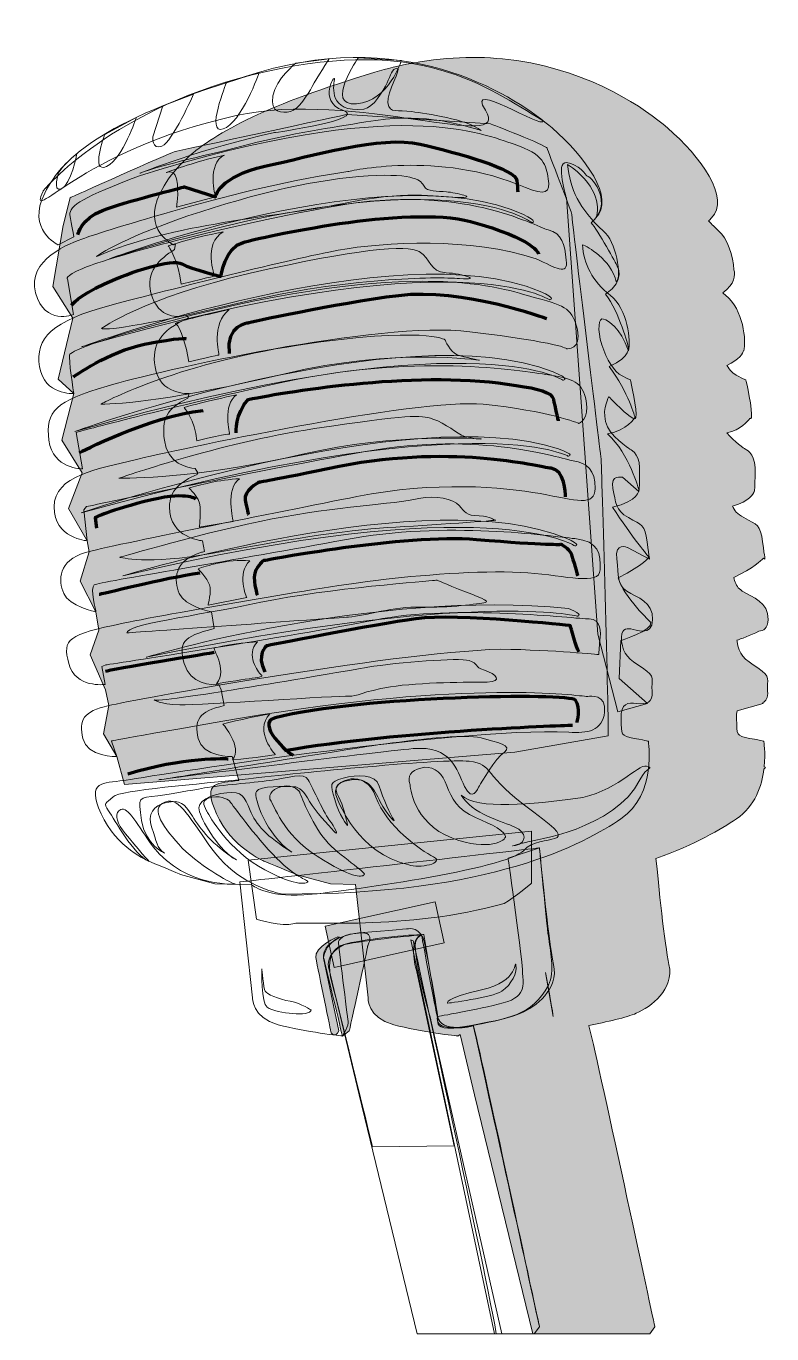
# Model space of a CAD drawing. Header units: inches. Extents: x 383 to 1446, y -2455 to -589.
import ezdxf

# ---------------------------------------------------------------- set-up
doc = ezdxf.new("R2010")
doc.units = ezdxf.units.IN
doc.header["$MEASUREMENT"] = 0
doc.layers.add('Layer 1', color=7, linetype='Continuous')

# ---------------------------------------------------------------- blocks, each defined once
blk = doc.blocks.new('block 3')
at = {"layer": 'Layer 1', "color": 7, "lineweight": 211}
for points, knots in [([(456.7, -886.1), (456.7, -886.1), (461.7, -863.6), (491.7, -851.9), (521.7, -840.2), (608.4, -818.4), (608.4, -818.4), (608.4, -818.4), (652.9, -832.4), (652.9, -832.4), (652.9, -832.4), (657.8, -803.7), (723.5, -789), (789.2, -774.4), (889.2, -744.6), (944.7, -757.4), (1000.2, -770.1), (1081.9, -793.3), (1082.9, -809.4), (1084, -825.4), (1084, -825.4), (1084, -825.4)], [0, 0, 0, 0, 1, 1, 1, 2, 2, 2, 3, 3, 3, 4, 4, 4, 5, 5, 5, 6, 6, 6, 7, 7, 7, 7]), ([(447.8, -987.1), (447.8, -987.1), (457.4, -973.7), (494.9, -956.6), (532.5, -939.4), (590.9, -920.1), (605.2, -928.2), (619.6, -936.3), (660.6, -946), (660.6, -946), (660.6, -946), (666.5, -904.6), (692.5, -897.5), (718.5, -890.5), (924.9, -843.3), (1016.9, -867.9), (1109, -892.6), (1113.8, -914.1), (1113.8, -914.1)], [0, 0, 0, 0, 1, 1, 1, 2, 2, 2, 3, 3, 3, 4, 4, 4, 5, 5, 5, 6, 6, 6, 6]), ([(1125.6, -1006.8), (1125.6, -1006.8), (1005.3, -962.1), (913.8, -973.6), (822.3, -985.2), (699.3, -1012.6), (699.3, -1012.6), (699.3, -1012.6), (667.1, -1014.8), (672.6, -1056.2)], [0, 0, 0, 0, 1, 1, 1, 2, 2, 2, 3, 3, 3, 3]), ([(450.5, -1089.3), (450.5, -1089.3), (500.1, -1053.2), (551.8, -1043), (603.4, -1032.7), (611.4, -1034.7), (611.4, -1034.7)], [0, 0, 0, 0, 1, 1, 1, 2, 2, 2, 2]), ([(682.7, -1169.3), (682.7, -1169.3), (680.5, -1142.2), (699.7, -1121.6), (759.7, -1109.5), (949.7, -1078.5), (1081.6, -1101.9), (1113.8, -1106), (1132.7, -1111.8), (1134.8, -1121.3), (1136.9, -1130.9), (1141.7, -1152.4), (1141.7, -1152.4)], [0, 0, 0, 0, 1, 1, 1, 2, 2, 2, 3, 3, 3, 4, 4, 4, 4]), ([(1152, -1260.5), (1152.1, -1255.4), (1150.9, -1221.8), (1131.7, -1219.9), (1112.4, -1217.9), (986.8, -1183.1), (813.3, -1220.5), (721, -1239.8), (714.8, -1239.9), (714.8, -1239.9), (714.8, -1239.9), (692.5, -1252.4), (695.4, -1265.6), (698.3, -1278.7), (699.9, -1285.9), (699.9, -1285.9)], [0, 0, 0, 0, 1, 1, 1, 2, 2, 2, 3, 3, 3, 4, 4, 4, 5, 5, 5, 5]), ([(624.8, -1263.7), (624.8, -1263.7), (610.8, -1251.8), (551.6, -1267.5), (492.4, -1283.2), (481.5, -1290.6), (481.5, -1290.6), (481.5, -1290.6), (483.5, -1305.2), (483.5, -1305.2)], [0, 0, 0, 0, 1, 1, 1, 2, 2, 2, 3, 3, 3, 3]), ([(713, -1400.9), (713, -1400.9), (705, -1376.3), (711.2, -1364.9), (717.5, -1353.4), (722, -1351.2), (722, -1351.2), (722, -1351.2), (922.9, -1312.8), (1025.1, -1321.3), (1127.3, -1329.9), (1145.8, -1328.3), (1145.8, -1328.3), (1145.8, -1328.3), (1156.9, -1333.4), (1160, -1341.5), (1163, -1349.6), (1169.5, -1373.2), (1169.5, -1373.2)], [0, 0, 0, 0, 1, 1, 1, 2, 2, 2, 3, 3, 3, 4, 4, 4, 5, 5, 5, 6, 6, 6, 6]), ([(1171.2, -1481.9), (1167.7, -1477.7), (1159.1, -1444.5), (1159.1, -1444.5), (1159.1, -1444.5), (998.3, -1426.4), (938.7, -1434.6), (879.1, -1442.9), (725.3, -1473.3), (725.3, -1473.3), (725.3, -1473.3), (710.7, -1486.6), (723.5, -1510.1)], [0, 0, 0, 0, 1, 1, 1, 2, 2, 2, 3, 3, 3, 4, 4, 4, 4]), ([(1168.6, -1582.8), (1168.6, -1582.8), (1175.1, -1561.3), (1166.4, -1550.7), (1157.8, -1540.1), (860.4, -1544.9), (738.1, -1575.8), (708.9, -1583.2), (757.3, -1628), (763.8, -1629.1)], [0, 0, 0, 0, 1, 1, 1, 2, 2, 2, 3, 3, 3, 3])]:
    blk.add_open_spline(points, degree=3, knots=knots, dxfattribs=at)
for points in [[(458.4, -1197.9), (458.4, -1197.9), (558.3, -1145.6), (635.5, -1137.2)], [(487, -1399.7), (487, -1399.7), (580.8, -1376.3), (630.6, -1369)], [(496.3, -1509.3), (499.6, -1507.3), (650.9, -1482.4), (650.9, -1482.4)], [(1161.9, -1586.8), (1161.9, -1586.8), (914, -1594.4), (751.2, -1623.1)], [(671, -1634.7), (671, -1634.7), (605.1, -1631.8), (527.8, -1656.5)]]:
    blk.add_open_spline(points, degree=3, dxfattribs=at)
blk = doc.blocks.new('block 4')
at = {"layer": 'Layer 1', "lineweight": 0}
for points, knots in [([(582.5, -797.9), (582.5, -797.9), (597.2, -790.8), (598.7, -814.3), (600.2, -837.8), (597.2, -847.2), (597.2, -847.2), (597.2, -847.2), (652.9, -832.4), (652.9, -832.4), (652.9, -832.4), (639.9, -785.1), (666, -773), (633.7, -780.2), (598.7, -791.7), (582.5, -797.9)], [0, 0, 0, 0, 1, 1, 1, 2, 2, 2, 3, 3, 3, 4, 4, 4, 5, 5, 5, 5]), ([(585.7, -902.5), (585.7, -902.5), (600.6, -924.2), (604.2, -957.3), (651.7, -945.5), (651.7, -945.5), (651.7, -945.5), (651.7, -945.5), (635.1, -899), (664, -882.5), (614.8, -892.2), (588.1, -901.9), (585.7, -902.5)], [0, 0, 0, 0, 1, 1, 1, 2, 2, 2, 3, 3, 3, 4, 4, 4, 4]), ([(595.3, -1013.2), (595.3, -1013.2), (605.9, -1015.9), (615, -1067.8), (658, -1058.2), (658, -1058.2), (658, -1058.2), (658, -1058.2), (646.7, -1013.1), (672.5, -993.5), (640.2, -1000.7), (605.5, -1008.4), (595.3, -1013.2)], [0, 0, 0, 0, 1, 1, 1, 2, 2, 2, 3, 3, 3, 4, 4, 4, 4]), ([(608.2, -1133.2), (608.2, -1133.2), (624.7, -1150.9), (626.3, -1180.6), (672.6, -1169.1), (673.2, -1171.5), (673.2, -1171.5), (673.2, -1171.5), (662.4, -1128.7), (683.2, -1115.3), (644.7, -1122.6), (608.2, -1133.2), (608.2, -1133.2)], [0, 0, 0, 0, 1, 1, 1, 2, 2, 2, 3, 3, 3, 4, 4, 4, 4]), ([(615.1, -1248.3), (615.1, -1248.3), (630.2, -1260), (631, -1274.9), (631.8, -1289.7), (629.9, -1304), (629.9, -1304), (629.9, -1304), (678.3, -1295.7), (678.3, -1295.7), (678.3, -1295.7), (666.4, -1248.2), (687.3, -1234.8), (658.7, -1236.1), (629.1, -1243.9), (615.1, -1248.3)], [0, 0, 0, 0, 1, 1, 1, 2, 2, 2, 3, 3, 3, 4, 4, 4, 5, 5, 5, 5]), ([(628.1, -1363.3), (628.1, -1363.3), (641.1, -1376.7), (644.4, -1386), (647.8, -1395.3), (642.4, -1415), (642.4, -1415), (642.4, -1415), (697.5, -1404), (697.5, -1404), (697.5, -1404), (682.3, -1370.1), (702.1, -1351.9), (668.9, -1349.2), (639.8, -1359.5), (628.1, -1363.3)], [0, 0, 0, 0, 1, 1, 1, 2, 2, 2, 3, 3, 3, 4, 4, 4, 5, 5, 5, 5]), ([(651.9, -1475.9), (646.9, -1475.8), (671.2, -1506.1), (654.6, -1527.3), (711.3, -1517.9), (722.9, -1518.4), (718.2, -1514.5), (713.6, -1510.5), (695.6, -1486.2), (712.7, -1467.4), (680.6, -1469.5), (651.9, -1475.9), (651.9, -1475.9)], [0, 0, 0, 0, 1, 1, 1, 2, 2, 2, 3, 3, 3, 4, 4, 4, 4]), ([(663.6, -1584.9), (663.6, -1584.9), (692.2, -1617.4), (677.5, -1635.7), (709.6, -1633.6), (738.5, -1628.4), (738.5, -1628.4), (738.5, -1628.4), (707.3, -1595.2), (730.5, -1570), (689.7, -1577.8), (663.6, -1584.9), (663.6, -1584.9)], [0, 0, 0, 0, 1, 1, 1, 2, 2, 2, 3, 3, 3, 4, 4, 4, 4])]:
    blk.add_open_spline(points, degree=3, knots=knots, dxfattribs=at)
blk = doc.blocks.new('block 5')
at = {"layer": 'Layer 1', "lineweight": 0}
for points, knots in [([(545, -799), (545, -799), (634.6, -763), (737.1, -741), (737.1, -741), (871.6, -722.2), (834.8, -709.1), (798.1, -695.9), (824.1, -655), (822.6, -665.4), (821.2, -675.8), (814.3, -712.4), (864.6, -707.5), (878, -705.7), (892.6, -681.2), (897.6, -670), (902.7, -658.9), (904.4, -649.7), (911.8, -649.3), (919.3, -648.9), (896.7, -682.8), (899, -698.6), (901.2, -714.4), (912.4, -708.1), (933.1, -711), (953.8, -714), (1010.6, -721.4), (1031.9, -737.9), (991.8, -726.8), (945.8, -712), (867.4, -725.7), (820.2, -733.6), (759.4, -742.2), (701.4, -757.6), (643.4, -773), (580.7, -785.2), (545, -799)], [0, 0, 0, 0, 1, 1, 1, 2, 2, 2, 3, 3, 3, 4, 4, 4, 5, 5, 5, 6, 6, 6, 7, 7, 7, 8, 8, 8, 9, 9, 9, 10, 10, 10, 11, 11, 11, 12, 12, 12, 12]), ([(483.8, -917.6), (477.7, -920.3), (517.1, -892.7), (613.8, -859.9), (710.6, -827), (802.6, -806.5), (870.7, -802.7), (938.8, -798.8), (946.3, -809.7), (950.5, -817.5), (954.8, -825.3), (969.7, -824.5), (982.4, -825.5), (995.1, -826.4), (1030.9, -834.7), (997.9, -833.3), (965, -831.8), (924.2, -823.4), (833.2, -842.4), (742.1, -861.4), (589.8, -870.2), (483.8, -917.6)], [0, 0, 0, 0, 1, 1, 1, 2, 2, 2, 3, 3, 3, 4, 4, 4, 5, 5, 5, 6, 6, 6, 7, 7, 7, 7]), ([(490.3, -1020.3), (490.3, -1020.3), (550.8, -976.7), (702.3, -941.7), (853.8, -906.8), (926.4, -900.6), (943.7, -910.6), (960.9, -920.5), (957.8, -940), (981.8, -941), (1005.8, -941.9), (1034.4, -951.8), (1001.2, -949.2), (968, -946.6), (840.3, -947.4), (690.2, -983.3), (540.2, -1019.2), (493.5, -1023.3), (490.3, -1020.3)], [0, 0, 0, 0, 1, 1, 1, 2, 2, 2, 3, 3, 3, 4, 4, 4, 5, 5, 5, 6, 6, 6, 6]), ([(489.3, -1128.4), (489.3, -1128.4), (592, -1071.6), (771.5, -1044.2), (951, -1016.8), (980.5, -1036.6), (980.5, -1036.6), (980.5, -1036.6), (986.9, -1053.9), (997.8, -1057.8), (1008.6, -1061.6), (1029.6, -1065.8), (1029.6, -1065.8), (1029.6, -1065.8), (910.1, -1047.2), (751.7, -1085), (593.4, -1122.7), (518.1, -1128.2), (489.3, -1128.4)], [0, 0, 0, 0, 1, 1, 1, 2, 2, 2, 3, 3, 3, 4, 4, 4, 5, 5, 5, 6, 6, 6, 6]), ([(515.3, -1234.2), (515.3, -1234.2), (657.1, -1183.8), (794.3, -1163.3), (931.4, -1142.8), (944.2, -1143.7), (963, -1149.6), (981.9, -1155.4), (996.6, -1170.9), (1008.7, -1174.5), (1020.8, -1178.1), (1032.1, -1178.1), (1032.1, -1178.1), (1032.1, -1178.1), (912, -1168.4), (777.3, -1199.7), (642.5, -1230.9), (549.2, -1234.2), (515.3, -1234.2)], [0, 0, 0, 0, 1, 1, 1, 2, 2, 2, 3, 3, 3, 4, 4, 4, 5, 5, 5, 6, 6, 6, 6]), ([(516.6, -1346.8), (516.6, -1346.8), (642.5, -1309.9), (733.9, -1292.1), (825.2, -1274.3), (907.2, -1271.1), (943.1, -1263.1), (967, -1257.8), (992.1, -1263.5), (1000.5, -1272.9), (1008.9, -1282.3), (1009.9, -1287.1), (1028.9, -1287.9), (1047.9, -1288.7), (1047.8, -1293.7), (1052.8, -1293.8), (1057.9, -1294), (957.9, -1301.2), (898.4, -1304.4), (838.9, -1307.6), (744.7, -1323.6), (649.5, -1341), (554.3, -1358.4), (516.6, -1346.8), (516.6, -1346.8)], [0, 0, 0, 0, 1, 1, 1, 2, 2, 2, 3, 3, 3, 4, 4, 4, 5, 5, 5, 6, 6, 6, 7, 7, 7, 8, 8, 8, 8]), ([(526.8, -1454.8), (526.8, -1454.8), (818.1, -1433.9), (842.8, -1432.1), (867.5, -1430.4), (907.1, -1416.6), (946.2, -1417.9), (985.4, -1419.2), (1029.2, -1413.2), (1037.6, -1411.4), (1045.9, -1409.5), (1028.3, -1403.4), (999.5, -1392.3), (970.7, -1381.1), (971.3, -1378.5), (965.4, -1379.8), (959.4, -1381.1), (814.8, -1390.7), (717.7, -1411.1), (620.7, -1431.4), (525.4, -1442.6), (526.8, -1454.8)], [0, 0, 0, 0, 1, 1, 1, 2, 2, 2, 3, 3, 3, 4, 4, 4, 5, 5, 5, 6, 6, 6, 7, 7, 7, 7]), ([(565.6, -1550.3), (567, -1556.3), (825.3, -1511.3), (870.1, -1503.8), (914.8, -1496.4), (999.9, -1490), (1014.6, -1494.2), (1029.4, -1498.5), (1020.4, -1503), (1036.6, -1508.1), (1052.8, -1513.3), (1064, -1524.6), (1040.3, -1524.9), (1016.5, -1525.1), (943.8, -1525), (902.6, -1531.7), (861.4, -1538.3), (855.6, -1545.9), (842.9, -1545), (830.1, -1544.1), (632.5, -1558), (602.3, -1557.2), (572, -1556.4), (565.6, -1550.3), (565.6, -1550.3)], [0, 0, 0, 0, 1, 1, 1, 2, 2, 2, 3, 3, 3, 4, 4, 4, 5, 5, 5, 6, 6, 6, 7, 7, 7, 8, 8, 8, 8]), ([(572.2, -1664.2), (576, -1664.6), (842.1, -1620.4), (887.1, -1614.2), (932.1, -1607.9), (1009, -1598.3), (1031.7, -1604.5), (1054.4, -1610.8), (1078, -1615.5), (1065, -1624.7), (1052, -1633.9), (1032.1, -1668.4), (1029.3, -1672.8), (1026.5, -1677.2), (1019.8, -1697.5), (1008.2, -1673.7), (996.6, -1650), (990.1, -1615), (934.8, -1619.9), (879.4, -1624.6), (572.2, -1664.2), (572.2, -1664.2)], [0, 0, 0, 0, 1, 1, 1, 2, 2, 2, 3, 3, 3, 4, 4, 4, 5, 5, 5, 6, 6, 6, 7, 7, 7, 7]), ([(1098.5, -1752.7), (1104.5, -1751.4), (1222.5, -1735.1), (1258.2, -1664.5), (1267.6, -1644.8), (1279.7, -1648.4), (1267.6, -1644.8), (1255.6, -1641.2), (1223.6, -1683.5), (1166.3, -1691.2), (1109.1, -1698.9), (1024.6, -1707.7), (1003.4, -1686.1), (1018.2, -1712.9), (1063.3, -1724.2), (1080.1, -1731.7), (1096.8, -1739.3), (1097.6, -1754.2), (1080.9, -1757.9), (1064.1, -1761.6), (1098.5, -1752.7), (1098.5, -1752.7)], [0, 0, 0, 0, 1, 1, 1, 2, 2, 2, 3, 3, 3, 4, 4, 4, 5, 5, 5, 6, 6, 6, 7, 7, 7, 7]), ([(580.4, -1768.9), (580.4, -1768.9), (552.8, -1757.5), (547.5, -1722.4), (542.2, -1687.2), (543, -1690.7), (571, -1687), (599, -1683.3), (613.3, -1680.1), (637.5, -1676), (661.7, -1671.9), (703.6, -1668.8), (730.4, -1665.3), (757.3, -1661.9), (779.2, -1653.2), (785.4, -1664.4), (791.6, -1675.5), (809.3, -1715.5), (816, -1722.8), (822.6, -1730.1), (830.2, -1747.2), (821.8, -1737.8), (813.5, -1728.4), (795.5, -1709.8), (787.3, -1695.3), (779, -1680.8), (773.9, -1674.5), (763.8, -1674.2), (753.7, -1674), (715.7, -1672.4), (711.3, -1680.9), (707, -1689.4), (725.4, -1744.2), (761.9, -1767.4), (725.7, -1745.4), (710.4, -1727.5), (702.3, -1708), (694.2, -1688.4), (691.1, -1680.3), (669.1, -1682.7), (647.1, -1685.1), (624, -1694.1), (630.1, -1710.2), (636.2, -1726.4), (658.9, -1766.5), (682.9, -1778.7), (647.9, -1756.4), (631.8, -1734.9), (620.1, -1716.2), (608.4, -1697.5), (602.3, -1692.6), (583.2, -1696.8), (564.1, -1701.1), (555.5, -1713.1), (562.4, -1732.8), (569.3, -1752.6), (568.8, -1761.5), (580.4, -1768.9)], [0, 0, 0, 0, 1, 1, 1, 2, 2, 2, 3, 3, 3, 4, 4, 4, 5, 5, 5, 6, 6, 6, 7, 7, 7, 8, 8, 8, 9, 9, 9, 10, 10, 10, 11, 11, 11, 12, 12, 12, 13, 13, 13, 14, 14, 14, 15, 15, 15, 16, 16, 16, 17, 17, 17, 18, 18, 18, 19, 19, 19, 19]), ([(841.3, -1729.7), (841.3, -1729.7), (829.2, -1714.8), (823, -1692.4), (816.7, -1669.9), (815, -1667.8), (835.1, -1662.1), (855.1, -1656.4), (881.3, -1655.6), (886.5, -1673.2), (891.6, -1690.9), (903.5, -1715.8), (907.2, -1721.3), (910.9, -1726.7), (901.6, -1718.8), (891.6, -1702.2), (881.7, -1685.6), (876.1, -1660.5), (846.9, -1664.5), (817.7, -1668.5), (823.9, -1679.6), (830.7, -1693.2), (837.5, -1706.7), (841.3, -1729.7), (841.3, -1729.7)], [0, 0, 0, 0, 1, 1, 1, 2, 2, 2, 3, 3, 3, 4, 4, 4, 5, 5, 5, 6, 6, 6, 7, 7, 7, 8, 8, 8, 8])]:
    blk.add_open_spline(points, degree=3, knots=knots, dxfattribs=at)
blk = doc.blocks.new('block 6')
at = {"layer": 'Layer 1', "lineweight": 0}
for points, knots in [([(545, -799), (545, -799), (634.6, -763), (737.1, -741), (737.1, -741), (871.6, -722.2), (834.8, -709.1), (798.1, -695.9), (824.1, -655), (822.6, -665.4), (821.2, -675.8), (814.3, -712.4), (864.6, -707.5), (878, -705.7), (892.6, -681.2), (897.6, -670), (902.7, -658.9), (904.4, -649.7), (911.8, -649.3), (919.3, -648.9), (896.7, -682.8), (899, -698.6), (901.2, -714.4), (912.4, -708.1), (933.1, -711), (953.8, -714), (1010.6, -721.4), (1031.9, -737.9), (991.8, -726.8), (945.8, -712), (867.4, -725.7), (820.2, -733.6), (759.4, -742.2), (701.4, -757.6), (643.4, -773), (580.7, -785.2), (545, -799)], [0, 0, 0, 0, 1, 1, 1, 2, 2, 2, 3, 3, 3, 4, 4, 4, 5, 5, 5, 6, 6, 6, 7, 7, 7, 8, 8, 8, 9, 9, 9, 10, 10, 10, 11, 11, 11, 12, 12, 12, 12]), ([(483.8, -917.6), (477.7, -920.3), (517.1, -892.7), (613.8, -859.9), (710.6, -827), (802.6, -806.5), (870.7, -802.7), (938.8, -798.8), (946.3, -809.7), (950.5, -817.5), (954.8, -825.3), (969.7, -824.5), (982.4, -825.5), (995.1, -826.4), (1030.9, -834.7), (997.9, -833.3), (965, -831.8), (924.2, -823.4), (833.2, -842.4), (742.1, -861.4), (589.8, -870.2), (483.8, -917.6)], [0, 0, 0, 0, 1, 1, 1, 2, 2, 2, 3, 3, 3, 4, 4, 4, 5, 5, 5, 6, 6, 6, 7, 7, 7, 7]), ([(490.3, -1020.3), (490.3, -1020.3), (550.8, -976.7), (702.3, -941.7), (853.8, -906.8), (926.4, -900.6), (943.7, -910.6), (960.9, -920.5), (957.8, -940), (981.8, -941), (1005.8, -941.9), (1034.4, -951.8), (1001.2, -949.2), (968, -946.6), (840.3, -947.4), (690.2, -983.3), (540.2, -1019.2), (493.5, -1023.3), (490.3, -1020.3)], [0, 0, 0, 0, 1, 1, 1, 2, 2, 2, 3, 3, 3, 4, 4, 4, 5, 5, 5, 6, 6, 6, 6]), ([(489.3, -1128.4), (489.3, -1128.4), (592, -1071.6), (771.5, -1044.2), (951, -1016.8), (980.5, -1036.6), (980.5, -1036.6), (980.5, -1036.6), (986.9, -1053.9), (997.8, -1057.8), (1008.6, -1061.6), (1029.6, -1065.8), (1029.6, -1065.8), (1029.6, -1065.8), (910.1, -1047.2), (751.7, -1085), (593.4, -1122.7), (518.1, -1128.2), (489.3, -1128.4)], [0, 0, 0, 0, 1, 1, 1, 2, 2, 2, 3, 3, 3, 4, 4, 4, 5, 5, 5, 6, 6, 6, 6]), ([(515.3, -1234.2), (515.3, -1234.2), (657.1, -1183.8), (794.3, -1163.3), (931.4, -1142.8), (944.2, -1143.7), (963, -1149.6), (981.9, -1155.4), (996.6, -1170.9), (1008.7, -1174.5), (1020.8, -1178.1), (1032.1, -1178.1), (1032.1, -1178.1), (1032.1, -1178.1), (912, -1168.4), (777.3, -1199.7), (642.5, -1230.9), (549.2, -1234.2), (515.3, -1234.2)], [0, 0, 0, 0, 1, 1, 1, 2, 2, 2, 3, 3, 3, 4, 4, 4, 5, 5, 5, 6, 6, 6, 6]), ([(516.6, -1346.8), (516.6, -1346.8), (642.5, -1309.9), (733.9, -1292.1), (825.2, -1274.3), (907.2, -1271.1), (943.1, -1263.1), (967, -1257.8), (992.1, -1263.5), (1000.5, -1272.9), (1008.9, -1282.3), (1009.9, -1287.1), (1028.9, -1287.9), (1047.9, -1288.7), (1047.8, -1293.7), (1052.8, -1293.8), (1057.9, -1294), (957.9, -1301.2), (898.4, -1304.4), (838.9, -1307.6), (744.7, -1323.6), (649.5, -1341), (554.3, -1358.4), (516.6, -1346.8), (516.6, -1346.8)], [0, 0, 0, 0, 1, 1, 1, 2, 2, 2, 3, 3, 3, 4, 4, 4, 5, 5, 5, 6, 6, 6, 7, 7, 7, 8, 8, 8, 8]), ([(526.8, -1454.8), (526.8, -1454.8), (818.1, -1433.9), (842.8, -1432.1), (867.5, -1430.4), (907.1, -1416.6), (946.2, -1417.9), (985.4, -1419.2), (1029.2, -1413.2), (1037.6, -1411.4), (1045.9, -1409.5), (1028.3, -1403.4), (999.5, -1392.3), (970.7, -1381.1), (971.3, -1378.5), (965.4, -1379.8), (959.4, -1381.1), (814.8, -1390.7), (717.7, -1411.1), (620.7, -1431.4), (525.4, -1442.6), (526.8, -1454.8)], [0, 0, 0, 0, 1, 1, 1, 2, 2, 2, 3, 3, 3, 4, 4, 4, 5, 5, 5, 6, 6, 6, 7, 7, 7, 7]), ([(565.6, -1550.3), (567, -1556.3), (825.3, -1511.3), (870.1, -1503.8), (914.8, -1496.4), (999.9, -1490), (1014.6, -1494.2), (1029.4, -1498.5), (1020.4, -1503), (1036.6, -1508.1), (1052.8, -1513.3), (1064, -1524.6), (1040.3, -1524.9), (1016.5, -1525.1), (943.8, -1525), (902.6, -1531.7), (861.4, -1538.3), (855.6, -1545.9), (842.9, -1545), (830.1, -1544.1), (632.5, -1558), (602.3, -1557.2), (572, -1556.4), (565.6, -1550.3), (565.6, -1550.3)], [0, 0, 0, 0, 1, 1, 1, 2, 2, 2, 3, 3, 3, 4, 4, 4, 5, 5, 5, 6, 6, 6, 7, 7, 7, 8, 8, 8, 8]), ([(572.2, -1664.2), (576, -1664.6), (842.1, -1620.4), (887.1, -1614.2), (932.1, -1607.9), (1009, -1598.3), (1031.7, -1604.5), (1054.4, -1610.8), (1078, -1615.5), (1065, -1624.7), (1052, -1633.9), (1032.1, -1668.4), (1029.3, -1672.8), (1026.5, -1677.2), (1019.8, -1697.5), (1008.2, -1673.7), (996.6, -1650), (990.1, -1615), (934.8, -1619.9), (879.4, -1624.6), (572.2, -1664.2), (572.2, -1664.2)], [0, 0, 0, 0, 1, 1, 1, 2, 2, 2, 3, 3, 3, 4, 4, 4, 5, 5, 5, 6, 6, 6, 7, 7, 7, 7]), ([(1098.5, -1752.7), (1104.5, -1751.4), (1222.5, -1735.1), (1258.2, -1664.5), (1267.6, -1644.8), (1279.7, -1648.4), (1267.6, -1644.8), (1255.6, -1641.2), (1223.6, -1683.5), (1166.3, -1691.2), (1109.1, -1698.9), (1024.6, -1707.7), (1003.4, -1686.1), (1018.2, -1712.9), (1063.3, -1724.2), (1080.1, -1731.7), (1096.8, -1739.3), (1097.6, -1754.2), (1080.9, -1757.9), (1064.1, -1761.6), (1098.5, -1752.7), (1098.5, -1752.7)], [0, 0, 0, 0, 1, 1, 1, 2, 2, 2, 3, 3, 3, 4, 4, 4, 5, 5, 5, 6, 6, 6, 7, 7, 7, 7]), ([(580.4, -1768.9), (580.4, -1768.9), (552.8, -1757.5), (547.5, -1722.4), (542.2, -1687.2), (543, -1690.7), (571, -1687), (599, -1683.3), (613.3, -1680.1), (637.5, -1676), (661.7, -1671.9), (703.6, -1668.8), (730.4, -1665.3), (757.3, -1661.9), (779.2, -1653.2), (785.4, -1664.4), (791.6, -1675.5), (809.3, -1715.5), (816, -1722.8), (822.6, -1730.1), (830.2, -1747.2), (821.8, -1737.8), (813.5, -1728.4), (795.5, -1709.8), (787.3, -1695.3), (779, -1680.8), (773.9, -1674.5), (763.8, -1674.2), (753.7, -1674), (715.7, -1672.4), (711.3, -1680.9), (707, -1689.4), (725.4, -1744.2), (761.9, -1767.4), (725.7, -1745.4), (710.4, -1727.5), (702.3, -1708), (694.2, -1688.4), (691.1, -1680.3), (669.1, -1682.7), (647.1, -1685.1), (624, -1694.1), (630.1, -1710.2), (636.2, -1726.4), (658.9, -1766.5), (682.9, -1778.7), (647.9, -1756.4), (631.8, -1734.9), (620.1, -1716.2), (608.4, -1697.5), (602.3, -1692.6), (583.2, -1696.8), (564.1, -1701.1), (555.5, -1713.1), (562.4, -1732.8), (569.3, -1752.6), (568.8, -1761.5), (580.4, -1768.9)], [0, 0, 0, 0, 1, 1, 1, 2, 2, 2, 3, 3, 3, 4, 4, 4, 5, 5, 5, 6, 6, 6, 7, 7, 7, 8, 8, 8, 9, 9, 9, 10, 10, 10, 11, 11, 11, 12, 12, 12, 13, 13, 13, 14, 14, 14, 15, 15, 15, 16, 16, 16, 17, 17, 17, 18, 18, 18, 19, 19, 19, 19]), ([(841.3, -1729.7), (841.3, -1729.7), (829.2, -1714.8), (823, -1692.4), (816.7, -1669.9), (815, -1667.8), (835.1, -1662.1), (855.1, -1656.4), (881.3, -1655.6), (886.5, -1673.2), (891.6, -1690.9), (903.5, -1715.8), (907.2, -1721.3), (910.9, -1726.7), (901.6, -1718.8), (891.6, -1702.2), (881.7, -1685.6), (876.1, -1660.5), (846.9, -1664.5), (817.7, -1668.5), (823.9, -1679.6), (830.7, -1693.2), (837.5, -1706.7), (841.3, -1729.7), (841.3, -1729.7)], [0, 0, 0, 0, 1, 1, 1, 2, 2, 2, 3, 3, 3, 4, 4, 4, 5, 5, 5, 6, 6, 6, 7, 7, 7, 8, 8, 8, 8])]:
    blk.add_open_spline(points, degree=3, knots=knots, dxfattribs=at)
blk = doc.blocks.new('block 7')
at = {"layer": 'Layer 1', "lineweight": 0}
for points, knots in [([(856.8, -634.1), (856.8, -634.1), (807.4, -703.9), (854.1, -699.8), (900.8, -695.6), (918.1, -637.9), (918.1, -637.9), (918.1, -637.9), (856.8, -634.1), (856.8, -634.1)], [0, 0, 0, 0, 1, 1, 1, 2, 2, 2, 3, 3, 3, 3]), ([(767.5, -642), (767.5, -642), (739.5, -663.8), (735, -688.7), (730.5, -713.5), (748, -713.4), (760, -710.7), (771.9, -708), (784.7, -686.4), (790.9, -675), (797.1, -663.5), (815.2, -635.5), (815.2, -635.5), (815.2, -635.5), (767.5, -642), (767.5, -642)], [0, 0, 0, 0, 1, 1, 1, 2, 2, 2, 3, 3, 3, 4, 4, 4, 5, 5, 5, 5]), ([(668.7, -669.8), (668.7, -669.8), (638.2, -744.1), (664, -735.8), (689.7, -727.6), (715.6, -654.9), (715.6, -654.9), (715.6, -654.9), (668.7, -669.8), (668.7, -669.8)], [0, 0, 0, 0, 1, 1, 1, 2, 2, 2, 3, 3, 3, 3]), ([(578.1, -702.9), (578.1, -702.9), (563.6, -746.9), (563.6, -746.9), (563.6, -746.9), (561.6, -766.1), (576.6, -760.3), (591.6, -754.4), (621.6, -686.3), (621.6, -686.3), (621.6, -686.3), (578.1, -702.9), (578.1, -702.9)], [0, 0, 0, 0, 1, 1, 1, 2, 2, 2, 3, 3, 3, 4, 4, 4, 4]), ([(495, -743.6), (495, -743.6), (474, -800.7), (497.8, -789.1), (521.5, -777.6), (539.9, -719.5), (539.9, -719.5), (539.9, -719.5), (495, -743.6), (495, -743.6)], [0, 0, 0, 0, 1, 1, 1, 2, 2, 2, 3, 3, 3, 3]), ([(429.4, -797.3), (429.4, -797.3), (419.6, -826.6), (433.4, -821), (447.2, -815.4), (455.4, -771.3), (455.4, -771.3), (455.4, -771.3), (442.1, -780.5), (429.4, -797.3)], [0, 0, 0, 0, 1, 1, 1, 2, 2, 2, 3, 3, 3, 3])]:
    blk.add_open_spline(points, degree=3, knots=knots, dxfattribs=at)
blk = doc.blocks.new('block 2')
at = {"layer": 'Layer 1'}
h = blk.add_hatch(color=7, dxfattribs=at)
h.dxf.hatch_style = 2
edge = h.paths.add_edge_path()
edge.add_spline(control_points=[(1213.1, -1601.4), (1214.4, -1593.4), (1203.1, -1207.5), (1203.1, -1207.5), (1203.1, -1207.5), (1160.9, -864.3), (1161.4, -859.5), (1161.8, -854.7), (1126.9, -767.7), (1125.9, -763.3), (1125, -758.9), (1045.2, -728.5), (1045.2, -728.5), (1045.2, -728.5), (840.2, -715.1), (840.2, -715.1), (840.2, -715.1), (600.1, -767), (594.2, -768.3), (588.3, -769.6), (445.7, -834), (445.7, -834), (445.7, -834), (435.8, -873.4), (435.8, -873.4), (435.8, -873.4), (421.1, -960.6), (421.1, -960.6), (421.1, -960.6), (449.7, -1005.5), (449.7, -1005.5), (449.7, -1005.5), (428.7, -1092.5), (428.7, -1092.5), (428.7, -1092.5), (450.8, -1113.1), (450.8, -1113.1), (450.8, -1113.1), (434.1, -1179.9), (434.1, -1179.9), (434.1, -1179.9), (463.1, -1226.2), (463.1, -1226.2), (463.1, -1226.2), (443.4, -1277.2), (443.4, -1277.2), (443.4, -1277.2), (470, -1323.3), (470, -1323.3), (470, -1323.3), (472.7, -1339.1), (472.7, -1339.1), (472.7, -1339.1), (460.2, -1380.7), (460.2, -1380.7), (460.2, -1380.7), (482.5, -1424.6), (482.5, -1424.6), (482.5, -1424.6), (486.7, -1450.9), (486.7, -1450.9), (486.7, -1450.9), (474.4, -1486.2), (474.4, -1486.2), (474.4, -1486.2), (496.3, -1535.8), (496.3, -1535.8), (496.3, -1535.8), (501, -1558.4), (501, -1558.4), (501, -1558.4), (493.2, -1598.6), (493.2, -1598.6), (493.2, -1598.6), (512.2, -1631.2), (512.2, -1631.2), (512.2, -1631.2), (523.3, -1671.1), (523.3, -1671.1), (523.3, -1671.1), (1080.1, -1624.8), (1080.1, -1624.8), (1080.1, -1624.8), (1213.1, -1601.4), (1213.1, -1601.4)], knot_values=[0, 0, 0, 0, 1, 1, 1, 2, 2, 2, 3, 3, 3, 4, 4, 4, 5, 5, 5, 6, 6, 6, 7, 7, 7, 8, 8, 8, 9, 9, 9, 10, 10, 10, 11, 11, 11, 12, 12, 12, 13, 13, 13, 14, 14, 14, 15, 15, 15, 16, 16, 16, 17, 17, 17, 18, 18, 18, 19, 19, 19, 20, 20, 20, 21, 21, 21, 22, 22, 22, 23, 23, 23, 24, 24, 24, 25, 25, 25, 26, 26, 26, 27, 27, 27, 28, 28, 28, 28], degree=3, periodic=1)
h = blk.add_hatch(color=7, dxfattribs=at)
h.dxf.hatch_style = 2
edge = h.paths.add_edge_path()
edge.add_spline(control_points=[(1182.4, -802.5), (1192.2, -805.7), (1220.5, -842.9), (1188.6, -869.8), (1197.8, -878.6), (1225.4, -930.4), (1225.4, -930.4), (1225.4, -930.4), (1239.1, -952), (1209.2, -971.3), (1229.4, -997.4), (1241.6, -1046.6), (1241.6, -1046.6), (1241.6, -1046.6), (1247, -1060.1), (1214.2, -1074.6), (1242.2, -1111.6), (1251.3, -1147.5), (1251.3, -1147.5), (1251.3, -1147.5), (1240, -1166.2), (1212.1, -1170.6), (1243.8, -1199.6), (1256.8, -1251.1), (1256.8, -1251.1), (1256.8, -1251.1), (1257, -1266.9), (1219.2, -1275.3), (1246.7, -1317.8), (1271.1, -1346.6), (1271.1, -1346.6), (1271.1, -1346.6), (1264.5, -1357.1), (1227.3, -1376.2), (1235.1, -1403.3), (1273.8, -1439.7), (1273.8, -1439.7), (1276.5, -1451.7), (1230.9, -1465.5), (1230.9, -1465.5), (1230.9, -1465.5), (1228.7, -1520), (1228.7, -1520), (1228.7, -1520), (1269.3, -1555.3), (1269.3, -1555.3), (1269.3, -1555.3), (1226.6, -1567.3), (1226.6, -1567.3), (1226.6, -1567.3), (1198.3, -1456.5), (1198.3, -1456.5), (1198.3, -1456.5), (1153.5, -834.1), (1153.5, -834.1), (1153.5, -834.1), (1137.1, -782), (1153.7, -783.7), (1170.3, -785.4), (1182.4, -802.5), (1182.4, -802.5)], knot_values=[0, 0, 0, 0, 1, 1, 1, 2, 2, 2, 3, 3, 3, 4, 4, 4, 5, 5, 5, 6, 6, 6, 7, 7, 7, 8, 8, 8, 9, 9, 9, 10, 10, 10, 11, 11, 11, 12, 12, 12, 13, 13, 13, 14, 14, 14, 15, 15, 15, 16, 16, 16, 17, 17, 17, 18, 18, 18, 19, 19, 19, 20, 20, 20, 20], degree=3, periodic=1)
h = blk.add_hatch(color=7, dxfattribs=at)
h.dxf.hatch_style = 2
h.paths.add_polyline_path([(979.2, -1896.9), (822.3, -1931.9), (809.3, -1873.3), (966.2, -1838.4)])
h = blk.add_hatch(color=7, dxfattribs=at)
h.dxf.hatch_style = 2
edge = h.paths.add_edge_path()
edge.add_spline(control_points=[(834, -2029.9), (834, -2029.9), (807, -1916.1), (807.1, -1918.7), (807.3, -1921.3), (800.7, -1896), (843.9, -1885.2), (887.1, -1874.3), (869.6, -1899.8), (870, -1901.6), (870.4, -1903.4), (843.8, -2022.7), (843.8, -2022.7), (843.8, -2022.7), (834, -2029.9), (834, -2029.9)], knot_values=[0, 0, 0, 0, 1, 1, 1, 2, 2, 2, 3, 3, 3, 4, 4, 4, 5, 5, 5, 5], degree=3, periodic=1)
h = blk.add_hatch(color=7, dxfattribs=at)
h.dxf.hatch_style = 2
edge = h.paths.add_edge_path()
edge.add_spline(control_points=[(829, -2022.4), (829, -2022.4), (807.1, -1918.7), (807.1, -1918.7), (807.1, -1918.7), (807.6, -1900), (829.9, -1888.7), (827.7, -1886), (793.5, -1903.8), (796.1, -1918), (799.9, -1939), (817.9, -2024.8), (817.9, -2024.8), (817.9, -2024.8), (823.9, -2034.4), (829, -2022.4)], knot_values=[0, 0, 0, 0, 1, 1, 1, 2, 2, 2, 3, 3, 3, 4, 4, 4, 5, 5, 5, 5], degree=3, periodic=1)
at = {"layer": 'Layer 1', "lineweight": 0}
blk.add_lwpolyline([(979.2, -1896.9), (822.3, -1931.9), (809.3, -1873.3), (966.2, -1838.4), (979.2, -1896.9)], dxfattribs=at)
for points, knots in [([(428.6, -901.1), (428.6, -901.1), (383, -879.8), (409.5, -827.2), (436.1, -774.5), (496.4, -720.7), (715.6, -654.9), (934.8, -589.1), (1085.6, -693.7), (1132.9, -734.2), (1180.2, -774.7), (1223.4, -835.2), (1195.5, -862.7), (1202.5, -846.2), (1194.8, -811.8), (1155.2, -786.6), (1158.8, -821.9), (1171.2, -848.9), (1206.1, -881.6), (1223.9, -894.6), (1233.6, -947.7), (1224.4, -954), (1217.2, -921.6), (1183.4, -903.6), (1176.4, -900.9), (1178.2, -928.2), (1190.2, -953.2), (1215.8, -973), (1241.5, -992.8), (1245.3, -1038.7), (1242, -1052.2), (1230.3, -1018.6), (1213.4, -1009.6), (1206.4, -1006.9), (1199.4, -1004.2), (1197, -1021.8), (1203.9, -1043.6), (1210.9, -1065.5), (1221.1, -1082.3), (1233, -1088.2), (1244.9, -1094), (1244.9, -1094), (1244.9, -1094), (1244.9, -1094), (1254.8, -1138.6), (1252.6, -1147.6), (1250.3, -1156.6), (1214.1, -1117.9), (1214.1, -1117.9), (1214.1, -1117.9), (1204.6, -1132.8), (1209.1, -1153), (1213.7, -1173.3), (1243.4, -1192.2), (1243.4, -1192.2), (1243.4, -1192.2), (1257.3, -1197.6), (1257.8, -1218.7), (1258.3, -1239.9), (1256.9, -1252.9), (1256.9, -1252.9), (1256.9, -1252.9), (1233.3, -1232.7), (1233.3, -1232.7), (1233.3, -1232.7), (1215.3, -1228.2), (1219.8, -1248.5), (1224.3, -1268.7), (1222.5, -1279.7), (1241.8, -1290.3), (1261.2, -1300.9), (1265.2, -1300), (1268.6, -1324.7), (1272, -1349.5), (1272, -1349.5), (1272, -1349.5), (1272, -1349.5), (1240.7, -1333.1), (1240.7, -1333.1), (1240.7, -1333.1), (1221.8, -1324.5), (1225.2, -1349.3), (1228.6, -1374), (1224.8, -1385.5), (1239.6, -1395), (1254.5, -1404.4), (1277, -1410), (1276.3, -1435.7), (1275.7, -1461.4), (1251.8, -1449.7), (1245.3, -1449), (1238.8, -1448.3), (1230.2, -1448.1), (1232.2, -1466.8), (1234.3, -1485.4), (1242.1, -1492.2), (1262, -1504.8), (1281.8, -1517.4), (1274.1, -1521.2), (1275.7, -1537.9), (1277.3, -1554.5), (1267.1, -1556.8), (1254.1, -1555.4), (1241, -1554.1), (1230.5, -1554.3), (1231.4, -1577.5), (1232.3, -1600.7), (1230.2, -1601.1), (1250.3, -1605.2), (1270.3, -1609.2), (1270.3, -1609.2), (1270.3, -1609.2), (1270.3, -1609.2), (1282.9, -1685.1), (1231.2, -1720), (1179.4, -1754.9), (1047.1, -1829), (749.1, -1827.3), (727, -1823.7), (683.2, -1808), (653.4, -1769.9), (623.7, -1731.9), (604.2, -1690.7), (585.6, -1694.9), (557.3, -1701.2), (575.2, -1728.1), (600.6, -1756.4), (626.1, -1784.7), (674.1, -1811.9), (680.6, -1812.6), (687.1, -1813.2), (611.4, -1819.7), (564.1, -1760.1), (542.2, -1728.8), (527.8, -1702.2), (518.1, -1706.5), (508.4, -1710.8), (511.2, -1723), (520.4, -1735.8), (529.6, -1748.6), (558, -1780.6), (558, -1780.6), (558, -1780.6), (511.2, -1761.2), (489.8, -1712.8), (468.4, -1664.5), (492.9, -1669.6), (521.7, -1665.3), (550.5, -1661), (987.4, -1589.3), (1156.9, -1596.2), (1183, -1598.9), (1205.3, -1594), (1207.9, -1567.8), (1210.6, -1541.7), (1187.7, -1544.7), (1184.1, -1545.5), (1180.5, -1546.3), (1036.8, -1520.6), (717.1, -1571.7), (523.8, -1604.7), (504.7, -1609), (504.7, -1609), (504.7, -1609), (512.2, -1631.2), (512.2, -1631.2), (512.2, -1631.2), (469.7, -1631.8), (463.8, -1605.5), (458, -1579.3), (463.9, -1566.6), (501, -1558.4), (538, -1550.1), (890.8, -1484.2), (1059.9, -1477.9), (1138, -1479.3), (1199.6, -1485.7), (1199.6, -1485.7), (1199.6, -1485.7), (1199.9, -1475.6), (1201.3, -1465.2), (1202.8, -1454.8), (1203.3, -1434.7), (1185.8, -1434.8), (1168.3, -1434.9), (995.4, -1413.2), (880.1, -1436.4), (764.9, -1459.5), (495.7, -1500.6), (495.7, -1500.6), (495.7, -1500.6), (491.1, -1502.9), (491.1, -1502.9), (491.1, -1502.9), (495.5, -1528.3), (495.5, -1528.3), (495.5, -1528.3), (452.9, -1534), (443.7, -1498.4), (434.6, -1462.8), (442.1, -1457.4), (521.3, -1441), (600.4, -1424.7), (825, -1385.9), (892.3, -1378.5), (959.6, -1371), (1043.5, -1364.9), (1098.4, -1369), (1153.2, -1373.1), (1200.4, -1387.7), (1201.5, -1364.8), (1202.7, -1342), (1199.9, -1323.8), (1165.3, -1320.2), (1130.6, -1316.7), (982.7, -1294.4), (837.1, -1321.8), (691.4, -1349.2), (486.8, -1382.2), (480.2, -1386.2), (473.6, -1390.2), (482.5, -1424.6), (482.5, -1424.6), (482.5, -1424.6), (444.4, -1416.7), (436.5, -1398.4), (428.7, -1380.1), (428.5, -1351.3), (467.4, -1340.1), (506.3, -1329), (744.3, -1282.3), (854.7, -1260.2), (965.2, -1238.1), (1063.6, -1246.3), (1115.9, -1256), (1168.2, -1265.7), (1194.1, -1274.9), (1194.5, -1248.5), (1194.9, -1222.1), (1182.6, -1212.3), (1163.1, -1209.1), (1143.6, -1205.9), (1033.3, -1166.5), (866.8, -1196.1), (700.3, -1225.6), (469.1, -1274.5), (469.1, -1274.5), (469.1, -1274.5), (465.2, -1279.2), (465.2, -1279.2), (465.2, -1279.2), (470, -1323.3), (470, -1323.3), (470, -1323.3), (422.8, -1320), (422.8, -1274.8), (422.8, -1229.7), (487.2, -1220.4), (538.3, -1207.7), (589.4, -1195.1), (941.2, -1119.3), (1034.8, -1128.6), (1128.4, -1137.8), (1171.3, -1155.9), (1171.3, -1155.9), (1171.3, -1155.9), (1186.3, -1150), (1181.7, -1123.5), (1177, -1096.9), (1160.8, -1091.7), (1131, -1087.1), (1101.1, -1082.5), (950.6, -1054.5), (751.8, -1096.3), (561.8, -1138.6), (454.4, -1168.7), (454.4, -1168.7), (454.4, -1168.7), (463.4, -1220.6), (463.4, -1220.6), (463.4, -1220.6), (420.9, -1221.3), (415.5, -1179.9), (410, -1138.5), (425.5, -1123.7), (498.6, -1102.5), (571.6, -1081.2), (884.1, -1009.1), (1015.5, -1025), (1147, -1040.9), (1153.9, -1049.4), (1153.9, -1049.4), (1153.9, -1049.4), (1175.5, -1050.8), (1169.2, -1022.2), (1162.8, -993.5), (1152.8, -988.2), (1111.5, -977.3), (1070.2, -966.4), (960.1, -916.9), (619.1, -1001.6), (472, -1039.4), (446.4, -1053.9), (444.8, -1058), (443.2, -1062.1), (450.8, -1113.1), (450.8, -1113.1), (450.8, -1113.1), (408.8, -1116.2), (402.2, -1075), (395.5, -1033.9), (419, -1009.8), (504.2, -987.1), (589.5, -964.3), (762.8, -920.7), (827.9, -908.8), (893, -896.8), (1018.1, -890.2), (1110.3, -921.1), (1138.2, -933.7), (1156, -946.1), (1153.3, -922.8), (1150.7, -899.6), (1147.5, -885.3), (1127.4, -879.7), (1107.4, -874.1), (1003.5, -813.2), (823.9, -845.7), (644.3, -878.2), (491.1, -922.3), (463.7, -934.7), (436.4, -947), (441.9, -949.5), (441.9, -949.5), (441.9, -949.5), (450.7, -1000.3), (450.7, -1000.3), (450.7, -1000.3), (409.3, -1017), (396.3, -969.7), (383.3, -922.5), (445.6, -898.5), (466.6, -891.4), (487.6, -884.2), (691, -817.6), (841.8, -796.6), (841.8, -796.6), (970.3, -765.4), (1095.1, -819.2), (1124.2, -831.5), (1130.6, -826.3), (1127.5, -806.9), (1124.5, -787.6), (1122.2, -771.8), (1078.9, -757.6), (1035.6, -743.4), (915, -686.2), (544.6, -802.5), (466.1, -832.6), (443.8, -845), (445.5, -858.5), (447.2, -871.9), (451.2, -889.8), (451.2, -889.8), (451.2, -889.8), (428.6, -901.1), (428.6, -901.1)], [0, 0, 0, 0, 1, 1, 1, 2, 2, 2, 3, 3, 3, 4, 4, 4, 5, 5, 5, 6, 6, 6, 7, 7, 7, 8, 8, 8, 9, 9, 9, 10, 10, 10, 11, 11, 11, 12, 12, 12, 13, 13, 13, 14, 14, 14, 15, 15, 15, 16, 16, 16, 17, 17, 17, 18, 18, 18, 19, 19, 19, 20, 20, 20, 21, 21, 21, 22, 22, 22, 23, 23, 23, 24, 24, 24, 25, 25, 25, 26, 26, 26, 27, 27, 27, 28, 28, 28, 29, 29, 29, 30, 30, 30, 31, 31, 31, 32, 32, 32, 33, 33, 33, 34, 34, 34, 35, 35, 35, 36, 36, 36, 37, 37, 37, 38, 38, 38, 39, 39, 39, 40, 40, 40, 41, 41, 41, 42, 42, 42, 43, 43, 43, 44, 44, 44, 45, 45, 45, 46, 46, 46, 47, 47, 47, 48, 48, 48, 49, 49, 49, 50, 50, 50, 51, 51, 51, 52, 52, 52, 53, 53, 53, 54, 54, 54, 55, 55, 55, 56, 56, 56, 57, 57, 57, 58, 58, 58, 59, 59, 59, 60, 60, 60, 61, 61, 61, 62, 62, 62, 63, 63, 63, 64, 64, 64, 65, 65, 65, 66, 66, 66, 67, 67, 67, 68, 68, 68, 69, 69, 69, 70, 70, 70, 71, 71, 71, 72, 72, 72, 73, 73, 73, 74, 74, 74, 75, 75, 75, 76, 76, 76, 77, 77, 77, 78, 78, 78, 79, 79, 79, 80, 80, 80, 81, 81, 81, 82, 82, 82, 83, 83, 83, 84, 84, 84, 85, 85, 85, 86, 86, 86, 87, 87, 87, 88, 88, 88, 89, 89, 89, 90, 90, 90, 91, 91, 91, 92, 92, 92, 93, 93, 93, 94, 94, 94, 95, 95, 95, 96, 96, 96, 97, 97, 97, 98, 98, 98, 99, 99, 99, 100, 100, 100, 101, 101, 101, 102, 102, 102, 103, 103, 103, 104, 104, 104, 105, 105, 105, 106, 106, 106, 107, 107, 107, 108, 108, 108, 109, 109, 109, 110, 110, 110, 111, 111, 111, 112, 112, 112, 113, 113, 113, 114, 114, 114, 115, 115, 115, 116, 116, 116, 117, 117, 117, 118, 118, 118, 119, 119, 119, 120, 120, 120, 121, 121, 121, 122, 122, 122, 122]), ([(407.2, -824.3), (407.2, -824.3), (505.9, -702.6), (725.8, -653.7), (945.7, -604.7), (1036.9, -673.7), (1120.5, -724.2), (1120.2, -737.7), (1007.9, -662.3), (1038, -709), (1078.2, -771.5), (850.9, -679.2), (682.3, -716.7), (456.5, -767), (384.1, -877), (407.2, -824.3)], [0, 0, 0, 0, 1, 1, 1, 2, 2, 2, 3, 3, 3, 4, 4, 4, 5, 5, 5, 5]), ([(1213.1, -1601.4), (1214.4, -1593.4), (1203.1, -1207.5), (1203.1, -1207.5), (1203.1, -1207.5), (1160.9, -864.3), (1161.4, -859.5), (1161.8, -854.7), (1126.9, -767.7), (1125.9, -763.3), (1125, -758.9), (1045.2, -728.5), (1045.2, -728.5), (1045.2, -728.5), (840.2, -715.1), (840.2, -715.1), (840.2, -715.1), (600.1, -767), (594.2, -768.3), (588.3, -769.6), (445.7, -834), (445.7, -834), (445.7, -834), (435.8, -873.4), (435.8, -873.4), (435.8, -873.4), (421.1, -960.6), (421.1, -960.6), (421.1, -960.6), (449.7, -1005.5), (449.7, -1005.5), (449.7, -1005.5), (428.7, -1092.5), (428.7, -1092.5), (428.7, -1092.5), (450.8, -1113.1), (450.8, -1113.1), (450.8, -1113.1), (434.1, -1179.9), (434.1, -1179.9), (434.1, -1179.9), (463.1, -1226.2), (463.1, -1226.2), (463.1, -1226.2), (443.4, -1277.2), (443.4, -1277.2), (443.4, -1277.2), (470, -1323.3), (470, -1323.3), (470, -1323.3), (472.7, -1339.1), (472.7, -1339.1), (472.7, -1339.1), (460.2, -1380.7), (460.2, -1380.7), (460.2, -1380.7), (482.5, -1424.6), (482.5, -1424.6), (482.5, -1424.6), (486.7, -1450.9), (486.7, -1450.9), (486.7, -1450.9), (474.4, -1486.2), (474.4, -1486.2), (474.4, -1486.2), (496.3, -1535.8), (496.3, -1535.8), (496.3, -1535.8), (501, -1558.4), (501, -1558.4), (501, -1558.4), (493.2, -1598.6), (493.2, -1598.6), (493.2, -1598.6), (512.2, -1631.2), (512.2, -1631.2), (512.2, -1631.2), (523.3, -1671.1), (523.3, -1671.1), (523.3, -1671.1), (1080.1, -1624.8), (1080.1, -1624.8), (1080.1, -1624.8), (1213.1, -1601.4), (1213.1, -1601.4)], [0, 0, 0, 0, 1, 1, 1, 2, 2, 2, 3, 3, 3, 4, 4, 4, 5, 5, 5, 6, 6, 6, 7, 7, 7, 8, 8, 8, 9, 9, 9, 10, 10, 10, 11, 11, 11, 12, 12, 12, 13, 13, 13, 14, 14, 14, 15, 15, 15, 16, 16, 16, 17, 17, 17, 18, 18, 18, 19, 19, 19, 20, 20, 20, 21, 21, 21, 22, 22, 22, 23, 23, 23, 24, 24, 24, 25, 25, 25, 26, 26, 26, 27, 27, 27, 28, 28, 28, 28]), ([(501.9, -920.9), (501.9, -920.9), (903.2, -771.5), (1091.3, -857.5), (1114.3, -868.4), (1104.1, -869.5), (1104.1, -869.5), (1104.1, -869.5), (980.2, -767.8), (501.9, -920.9)], [0, 0, 0, 0, 1, 1, 1, 2, 2, 2, 3, 3, 3, 3]), ([(1182.4, -802.5), (1192.2, -805.7), (1220.5, -842.9), (1188.6, -869.8), (1197.8, -878.6), (1225.4, -930.4), (1225.4, -930.4), (1225.4, -930.4), (1239.1, -952), (1209.2, -971.3), (1229.4, -997.4), (1241.6, -1046.6), (1241.6, -1046.6), (1241.6, -1046.6), (1247, -1060.1), (1214.2, -1074.6), (1242.2, -1111.6), (1251.3, -1147.5), (1251.3, -1147.5), (1251.3, -1147.5), (1240, -1166.2), (1212.1, -1170.6), (1243.8, -1199.6), (1256.8, -1251.1), (1256.8, -1251.1), (1256.8, -1251.1), (1257, -1266.9), (1219.2, -1275.3), (1246.7, -1317.8), (1271.1, -1346.6), (1271.1, -1346.6), (1271.1, -1346.6), (1264.5, -1357.1), (1227.3, -1376.2), (1235.1, -1403.3), (1273.8, -1439.7), (1273.8, -1439.7), (1276.5, -1451.7), (1230.9, -1465.5), (1230.9, -1465.5), (1230.9, -1465.5), (1228.7, -1520), (1228.7, -1520), (1228.7, -1520), (1269.3, -1555.3), (1269.3, -1555.3), (1269.3, -1555.3), (1226.6, -1567.3), (1226.6, -1567.3), (1226.6, -1567.3), (1198.3, -1456.5), (1198.3, -1456.5), (1198.3, -1456.5), (1153.5, -834.1), (1153.5, -834.1), (1153.5, -834.1), (1137.1, -782), (1153.7, -783.7), (1170.3, -785.4), (1182.4, -802.5), (1182.4, -802.5)], [0, 0, 0, 0, 1, 1, 1, 2, 2, 2, 3, 3, 3, 4, 4, 4, 5, 5, 5, 6, 6, 6, 7, 7, 7, 8, 8, 8, 9, 9, 9, 10, 10, 10, 11, 11, 11, 12, 12, 12, 13, 13, 13, 14, 14, 14, 15, 15, 15, 16, 16, 16, 17, 17, 17, 18, 18, 18, 19, 19, 19, 20, 20, 20, 20]), ([(461.8, -1046.8), (461.8, -1046.8), (910.9, -882.1), (1115.8, -967.5), (1140.9, -978.3), (1129.5, -979.5), (1129.5, -979.5), (1129.5, -979.5), (998.1, -890.4), (461.8, -1046.8)], [0, 0, 0, 0, 1, 1, 1, 2, 2, 2, 3, 3, 3, 3]), ([(452.6, -1167.3), (452.6, -1167.3), (921.9, -998.5), (1134.6, -1082.3), (1160.5, -1092.9), (1148.7, -1094.2), (1148.7, -1094.2), (1148.7, -1094.2), (1012.6, -1006), (452.6, -1167.3)], [0, 0, 0, 0, 1, 1, 1, 2, 2, 2, 3, 3, 3, 3]), ([(461.4, -1283.4), (461.4, -1283.4), (932.3, -1122.8), (1142.1, -1192.3), (1167.7, -1201.2), (1156, -1202.6), (1156, -1202.6), (1156, -1202.6), (1022.5, -1127.4), (461.4, -1283.4)], [0, 0, 0, 0, 1, 1, 1, 2, 2, 2, 3, 3, 3, 3]), ([(521.1, -1373.4), (521.1, -1373.4), (960.9, -1239), (1153.1, -1319.7), (1176.5, -1329.9), (1165.6, -1330.7), (1165.6, -1330.7), (1165.6, -1330.7), (1044.2, -1248.5), (521.1, -1373.4)], [0, 0, 0, 0, 1, 1, 1, 2, 2, 2, 3, 3, 3, 3]), ([(554, -1489.5), (554, -1489.5), (879.1, -1391.7), (1156.6, -1419.8), (1180, -1430), (1169.1, -1430.8), (1169.1, -1430.8), (1169.1, -1430.8), (1021.3, -1393.9), (554, -1489.5)], [0, 0, 0, 0, 1, 1, 1, 2, 2, 2, 3, 3, 3, 3]), ([(558, -1780.6), (561.9, -1782.2), (603.1, -1799.3), (603.1, -1799.3), (603.1, -1799.3), (652.3, -1812.7), (652.3, -1812.7), (652.3, -1812.7), (704.3, -1814.1), (704.3, -1814.1), (704.3, -1814.1), (727, -1832.4), (779, -1828.6), (830.9, -1824.8), (1069.1, -1791.9), (1092.6, -1765), (1116.1, -1738), (1182.7, -1765.1), (1106.9, -1710.5), (1031, -1656), (1051.3, -1642.1), (1014.6, -1637.9), (977.9, -1633.6), (771.3, -1654.7), (700.1, -1662.8), (628.9, -1670.9), (517.2, -1678.6), (507, -1688.7), (496.8, -1698.7), (491.7, -1696.8), (500.6, -1708.8), (509.5, -1720.8), (535.1, -1770.8), (558, -1780.6)], [0, 0, 0, 0, 1, 1, 1, 2, 2, 2, 3, 3, 3, 4, 4, 4, 5, 5, 5, 6, 6, 6, 7, 7, 7, 8, 8, 8, 9, 9, 9, 10, 10, 10, 11, 11, 11, 11]), ([(930.6, -1671.6), (930.6, -1671.6), (933.2, -1725.5), (990.8, -1747.5), (1042.9, -1767.4), (1068, -1750.4), (1066.4, -1744.8), (1062.7, -1732.5), (1037.7, -1725.8), (1015.3, -1713.8), (993.4, -1702.2), (986.7, -1682.6), (980.4, -1667.1), (974.1, -1651.5), (960.1, -1643.4), (945.9, -1647.5), (931.8, -1651.6), (925.8, -1658.5), (930.6, -1671.6)], [0, 0, 0, 0, 1, 1, 1, 2, 2, 2, 3, 3, 3, 4, 4, 4, 5, 5, 5, 6, 6, 6, 6]), ([(731.4, -1693.3), (735.4, -1698.4), (748.8, -1742.1), (798.1, -1773.5), (847.4, -1804.8), (861.2, -1803.6), (865.1, -1799.9), (869, -1796.3), (830.2, -1773.9), (809.8, -1750.2), (789.5, -1726.5), (773.1, -1682.2), (773.1, -1682.2), (773.1, -1682.2), (765.6, -1669.7), (747.7, -1673.7), (729.8, -1677.7), (728.8, -1690.2), (731.4, -1693.3)], [0, 0, 0, 0, 1, 1, 1, 2, 2, 2, 3, 3, 3, 4, 4, 4, 5, 5, 5, 6, 6, 6, 6]), ([(826.9, -1691.8), (829.5, -1696.5), (855.5, -1769.2), (928.8, -1785.8), (942.2, -1791.2), (981.8, -1783.4), (963.8, -1774.2), (945.8, -1765.1), (896.6, -1730.4), (881.8, -1689), (874.3, -1668.1), (858.7, -1661.2), (846, -1663.1), (833.2, -1665), (817.4, -1674.2), (826.9, -1691.8)], [0, 0, 0, 0, 1, 1, 1, 2, 2, 2, 3, 3, 3, 4, 4, 4, 5, 5, 5, 5]), ([(640.4, -1708.4), (641.4, -1710.3), (664.2, -1757.1), (714.5, -1787.5), (764.7, -1817.9), (783.9, -1812.4), (784.6, -1809.7), (785.3, -1807.1), (765.9, -1804), (734.2, -1770.1), (702.4, -1736.2), (673.3, -1694.8), (673.3, -1694.8), (673.3, -1694.8), (663.3, -1685.9), (647.9, -1689.3), (632.5, -1692.7), (635.3, -1699.6), (640.4, -1708.4)], [0, 0, 0, 0, 1, 1, 1, 2, 2, 2, 3, 3, 3, 4, 4, 4, 5, 5, 5, 6, 6, 6, 6]), ([(711.4, -1863.2), (711.4, -1863.2), (750.1, -1874.4), (763.5, -1869.7), (776.9, -1864.9), (925.3, -1880.7), (1064.8, -1840.6), (1080.9, -1831.6), (1103.7, -1812), (1103.7, -1812), (1103.7, -1812), (1103.5, -1737.8), (1103.5, -1737.8), (1103.5, -1737.8), (699.8, -1778.8), (699.8, -1778.8), (699.8, -1778.8), (711.4, -1863.2), (711.4, -1863.2)], [0, 0, 0, 0, 1, 1, 1, 2, 2, 2, 3, 3, 3, 4, 4, 4, 5, 5, 5, 6, 6, 6, 6]), ([(687.8, -1810), (687.8, -1810), (706, -1975.3), (706, -1975.3), (706, -1975.3), (704.5, -2003.6), (742.5, -2013.8), (780.5, -2024), (834, -2029.9), (834, -2029.9), (834, -2029.9), (843.7, -2014.5), (842.3, -2008.6), (841, -2002.7), (828.3, -1896.8), (828.3, -1896.8), (828.3, -1896.8), (827.5, -1886.1), (853.3, -1883.4), (879.1, -1880.8), (927.6, -1876.9), (927.6, -1876.9), (927.6, -1876.9), (946.4, -1872.8), (951.5, -1898.9), (954.7, -1915.3), (969.6, -1994.3), (969.8, -2002), (970, -2009.7), (967.2, -2018.1), (984.5, -2018.9), (1001.7, -2019.8), (1067.2, -2006.7), (1088.4, -1997.4), (1109.6, -1988), (1143, -1963.5), (1135.1, -1927.9), (1127.2, -1892.4), (1115.1, -1761.5), (1115.1, -1761.5), (1115.1, -1761.5), (727.3, -1805.9), (687.8, -1810)], [0, 0, 0, 0, 1, 1, 1, 2, 2, 2, 3, 3, 3, 4, 4, 4, 5, 5, 5, 6, 6, 6, 7, 7, 7, 8, 8, 8, 9, 9, 9, 10, 10, 10, 11, 11, 11, 12, 12, 12, 13, 13, 13, 14, 14, 14, 14]), ([(1070.2, -1776.1), (1070.2, -1776.1), (1091.7, -1928.3), (1091, -1939.3), (1090.4, -1950.3), (1100.1, -1973), (1063.4, -1982.7), (1026.7, -1992.4), (969.8, -2002), (969.8, -2002), (969.8, -2002), (961.1, -2025.7), (1014.7, -2015.3), (1068.3, -2004.9), (1104.8, -2001.4), (1127.7, -1957.5), (1137.4, -1938.3), (1130.1, -1905.7), (1127.7, -1887.6), (1125.2, -1869.5), (1115.1, -1761.5), (1115.1, -1761.5), (1115.1, -1761.5), (1070.2, -1776.1), (1070.2, -1776.1)], [0, 0, 0, 0, 1, 1, 1, 2, 2, 2, 3, 3, 3, 4, 4, 4, 5, 5, 5, 6, 6, 6, 7, 7, 7, 8, 8, 8, 8]), ([(834, -2029.9), (834, -2029.9), (807, -1916.1), (807.1, -1918.7), (807.3, -1921.3), (800.7, -1896), (843.9, -1885.2), (887.1, -1874.3), (869.6, -1899.8), (870, -1901.6), (870.4, -1903.4), (843.8, -2022.7), (843.8, -2022.7), (843.8, -2022.7), (834, -2029.9), (834, -2029.9)], [0, 0, 0, 0, 1, 1, 1, 2, 2, 2, 3, 3, 3, 4, 4, 4, 5, 5, 5, 5]), ([(836.6, -1899.4), (836.6, -1899.4), (805.1, -1903.4), (819.4, -1955.2), (833.6, -2007), (876.7, -2187.9), (876.7, -2187.9), (876.7, -2187.9), (993.6, -2186.6), (993.6, -2186.6), (993.6, -2186.6), (940.2, -1938.4), (940.2, -1938.4), (940.2, -1938.4), (925.9, -1894.8), (946.8, -1885.6), (936.4, -1884.3), (857.4, -1892.2), (836.6, -1899.4)], [0, 0, 0, 0, 1, 1, 1, 2, 2, 2, 3, 3, 3, 4, 4, 4, 5, 5, 5, 6, 6, 6, 6]), ([(829, -2022.4), (829, -2022.4), (807.1, -1918.7), (807.1, -1918.7), (807.1, -1918.7), (807.6, -1900), (829.9, -1888.7), (827.7, -1886), (793.5, -1903.8), (796.1, -1918), (799.9, -1939), (817.9, -2024.8), (817.9, -2024.8), (817.9, -2024.8), (823.9, -2034.4), (829, -2022.4)], [0, 0, 0, 0, 1, 1, 1, 2, 2, 2, 3, 3, 3, 4, 4, 4, 5, 5, 5, 5]), ([(858, -2113.9), (858, -2113.9), (940.7, -2454.8), (940.7, -2454.8), (940.7, -2454.8), (1107.6, -2454.8), (1107.6, -2454.8), (1107.6, -2454.8), (1115.1, -2445), (1115.1, -2445), (1115.1, -2445), (1028.7, -2043.3), (1021, -2015.5), (972.2, -2026.4), (969.8, -2002), (969.8, -2002), (969.8, -2002), (949.9, -1885.1), (949.9, -1885.1), (949.9, -1885.1), (863.3, -1893.4), (836.6, -1899.4), (808.7, -1913.3), (814.2, -1931), (814.2, -1931), (814.2, -1931), (858, -2113.9), (858, -2113.9)], [0, 0, 0, 0, 1, 1, 1, 2, 2, 2, 3, 3, 3, 4, 4, 4, 5, 5, 5, 6, 6, 6, 7, 7, 7, 8, 8, 8, 9, 9, 9, 9]), ([(1053.5, -2454.8), (1030.5, -2328.5), (935, -1893.9), (935, -1893.9), (935, -1893.9), (931.5, -1892.5), (931.5, -1892.5), (931.5, -1892.5), (1050.8, -2454.8), (1050.8, -2454.8), (1050.8, -2454.8), (1053.5, -2454.8), (1053.5, -2454.8)], [0, 0, 0, 0, 1, 1, 1, 2, 2, 2, 3, 3, 3, 4, 4, 4, 4]), ([(960.3, -2007.5), (960.3, -2007.5), (1061.2, -2454.8), (1061.2, -2454.8), (1061.2, -2454.8), (1107.3, -2454.8), (1107.3, -2454.8), (1107.3, -2454.8), (1115.1, -2445), (1115.1, -2445), (1115.1, -2445), (1038.9, -2097.2), (1020.5, -2014.3), (1020.5, -2014.3), (974.8, -2027.1), (969.1, -2001.5), (963.5, -1976.4), (946.8, -1885.6), (946.8, -1885.6), (946.8, -1885.6), (946.3, -1885.3), (946.3, -1885.3), (942.9, -1886), (937, -1892.1), (938.1, -1905.3), (940.9, -1940.8), (960.3, -2007.5), (960.3, -2007.5)], [0, 0, 0, 0, 1, 1, 1, 2, 2, 2, 3, 3, 3, 4, 4, 4, 5, 5, 5, 6, 6, 6, 7, 7, 7, 8, 8, 8, 9, 9, 9, 9]), ([(983.8, -1983.1), (983.8, -1983.1), (1047, -1975.2), (1061.2, -1965.9), (1075.4, -1956.7), (1083.6, -1938.6), (1081.4, -1928.9), (1079.3, -1919.3), (1086.6, -1952.2), (1032.4, -1964.2), (978.2, -1976.3), (983.8, -1983.1), (983.8, -1983.1)], [0, 0, 0, 0, 1, 1, 1, 2, 2, 2, 3, 3, 3, 4, 4, 4, 4]), ([(789.4, -1992.9), (789.4, -1992.9), (776.1, -1983.5), (759.6, -1980.4), (743.1, -1977.3), (725.7, -1969.9), (723.7, -1965.8), (721.6, -1961.8), (718.9, -1934.2), (718.9, -1934.2), (718.9, -1934.2), (718.7, -1983.8), (726.5, -1988.8), (741.7, -1998.5), (788.1, -2002.2), (789.4, -1992.9)], [0, 0, 0, 0, 1, 1, 1, 2, 2, 2, 3, 3, 3, 4, 4, 4, 5, 5, 5, 5])]:
    blk.add_open_spline(points, degree=3, knots=knots, dxfattribs=at)
at = {"layer": 'Layer 1'}
for name in ['block 7', 'block 5', 'block 6', 'block 3', 'block 4']:
    blk.add_blockref(name, (0, 0), dxfattribs=at)

msp = doc.modelspace()

# ---------------------------------------------------------------- hatches: boundary and pattern name
at = {"layer": 'Layer 1'}
h = msp.add_hatch(color=7, dxfattribs=at)
h.dxf.hatch_style = 2
edge = h.paths.add_edge_path()
edge.add_spline(control_points=[(1426.6, -1504.8), (1406.8, -1492.2), (1398.9, -1485.4), (1396.9, -1466.8), (1396.8, -1466.2), (1396.8, -1465.7), (1396.7, -1465.1), (1401.1, -1463.7), (1416.8, -1458.5), (1427.7, -1452.2), (1434.5, -1452), (1440.6, -1448.5), (1441, -1435.7), (1441.6, -1410), (1419.1, -1404.4), (1404.2, -1395), (1401.1, -1393), (1398.9, -1390.9), (1397.2, -1388.7), (1395.6, -1385.8), (1394.3, -1382.9), (1393.2, -1380.1), (1392.9, -1378.8), (1392.6, -1377.4), (1392.4, -1375.9), (1420.6, -1361.4), (1431, -1351.9), (1434.4, -1348.3), (1434.4, -1348.3), (1436.6, -1349.5), (1436.6, -1349.5), (1436.6, -1349.5), (1436.6, -1349.5), (1433.3, -1324.7), (1429.9, -1300), (1425.8, -1300.9), (1406.5, -1290.3), (1397.1, -1285.2), (1392.7, -1280), (1390.2, -1273.7), (1415.2, -1266.8), (1420.2, -1256.6), (1421.2, -1252.7), (1421.2, -1252.7), (1421.5, -1252.9), (1421.5, -1252.9), (1421.5, -1252.9), (1422.9, -1239.9), (1422.4, -1218.7), (1422, -1197.6), (1408, -1192.2), (1408, -1192.2), (1408, -1192.2), (1392.7, -1182.4), (1382.4, -1169.4), (1401.9, -1164.7), (1412, -1153), (1415, -1148.9), (1416.1, -1149.1), (1416.9, -1148.7), (1417.2, -1147.6), (1419.5, -1138.6), (1409.5, -1094), (1409.5, -1094), (1409.5, -1094), (1409.5, -1094), (1397.6, -1088.2), (1392, -1085.4), (1386.8, -1080.2), (1382.1, -1073.1), (1400.3, -1064.4), (1405.2, -1056.2), (1406.3, -1051.3), (1406.4, -1051.6), (1406.5, -1051.9), (1406.6, -1052.2), (1410, -1038.7), (1406.1, -992.8), (1380.5, -973), (1379, -971.8), (1377.6, -970.7), (1376.3, -969.6), (1394, -957.1), (1394.2, -944), (1392.4, -936.5), (1391.2, -917.9), (1382.9, -890.5), (1370.8, -881.6), (1365.4, -876.6), (1360.7, -871.7), (1356.3, -867), (1357.8, -865.5), (1359, -864.1), (1360.2, -862.6), (1360.2, -862.6), (1360.2, -862.7), (1360.2, -862.7), (1388.1, -835.2), (1344.8, -774.7), (1297.6, -734.2), (1266.7, -707.8), (1191.8, -654.1), (1082.6, -638.2), (1082.7, -638), (1082.7, -637.9), (1082.7, -637.9), (1082.7, -637.9), (1078.5, -637.6), (1078.5, -637.6), (1035.5, -631.8), (987.4, -631.9), (934.6, -641.7), (934.6, -641.7), (932.1, -642), (932.1, -642), (932.1, -642), (932, -642.1), (931.9, -642.2), (915.1, -645.4), (897.9, -649.6), (880.2, -654.9), (729.4, -700.2), (653.8, -739.8), (612.6, -777.2), (609.9, -779.6), (606.7, -782.7), (603.2, -786.4), (589.9, -800.2), (580.9, -813.7), (574.2, -827.2), (547.6, -879.8), (593.3, -901.1), (593.3, -901.1), (593.3, -901.1), (596, -899.7), (596, -899.7), (596, -899.7), (594.6, -907.9), (594.6, -907.9), (573, -920.8), (553, -940.9), (560.9, -969.7), (571.6, -1008.5), (601.4, -1004.2), (611.7, -1001.4), (611.7, -1001.4), (614.3, -1005.4), (614.3, -1005.4), (573.5, -1023.5), (561.9, -1044.6), (566.8, -1075), (573.4, -1116.2), (615.4, -1113.1), (615.4, -1113.1), (615.4, -1113.1), (613.7, -1119.9), (613.7, -1119.9), (583, -1134.4), (576.2, -1150.4), (580.1, -1179.9), (584.6, -1213.6), (613.5, -1219.4), (624.1, -1220.4), (624.1, -1220.4), (627.8, -1226.2), (627.8, -1226.2), (627.8, -1226.2), (626.8, -1228.8), (626.8, -1228.8), (603.9, -1238.4), (587.4, -1252), (587.4, -1274.8), (587.5, -1320), (634.6, -1323.3), (634.6, -1323.3), (634.6, -1323.3), (637.3, -1338.7), (637.3, -1338.7), (635.3, -1339.2), (633.5, -1339.7), (632.1, -1340.1), (593.2, -1351.3), (593.3, -1380.1), (601.2, -1398.4), (609, -1416.7), (647.1, -1424.6), (647.1, -1424.6), (647.1, -1424.6), (651, -1448.7), (651, -1448.7), (604.7, -1460.2), (600.8, -1469), (608.4, -1498.4), (616.2, -1528.8), (648.5, -1529.1), (657.7, -1528.5), (657.7, -1528.5), (660.9, -1535.8), (660.9, -1535.8), (660.9, -1535.8), (665.6, -1558.4), (665.6, -1558.4), (628.6, -1566.6), (622.6, -1579.3), (628.5, -1605.5), (634.3, -1631.8), (676.8, -1631.2), (676.8, -1631.2), (676.8, -1631.2), (686.3, -1665.3), (686.3, -1665.3), (657.5, -1669.6), (633, -1664.5), (654.4, -1712.8), (675.8, -1761.2), (722.6, -1780.6), (722.6, -1780.6), (726.6, -1782.2), (767.7, -1799.3), (767.7, -1799.3), (767.7, -1799.3), (816.9, -1812.7), (816.9, -1812.7), (816.9, -1812.7), (852.9, -1813.7), (852.9, -1813.7), (852.9, -1813.7), (870.6, -1975.3), (870.6, -1975.3), (870.6, -1975.3), (869.1, -2003.6), (907.1, -2013.8), (945.1, -2024), (998.6, -2029.9), (998.6, -2029.9), (998.6, -2029.9), (1001.9, -2027.5), (1001.9, -2027.5), (1001.9, -2027.5), (1022.6, -2113.9), (1022.6, -2113.9), (1022.6, -2113.9), (1105.4, -2454.8), (1105.4, -2454.8), (1105.4, -2454.8), (1215.4, -2454.8), (1215.4, -2454.8), (1215.4, -2454.8), (1218.1, -2454.8), (1218.1, -2454.8), (1218.1, -2454.8), (1225.8, -2454.8), (1225.8, -2454.8), (1225.8, -2454.8), (1271.9, -2454.8), (1271.9, -2454.8), (1271.9, -2454.8), (1272.2, -2454.8), (1272.2, -2454.8), (1272.2, -2454.8), (1279.7, -2445), (1279.7, -2445), (1279.7, -2445), (1193.4, -2043.3), (1185.6, -2015.5), (1185.5, -2015.5), (1185.5, -2015.5), (1185.4, -2015.5), (1185.3, -2015.3), (1185.2, -2015), (1185.2, -2014.7), (1210.2, -2010.3), (1240, -2003.1), (1253, -1997.4), (1274.2, -1988), (1307.6, -1963.5), (1299.7, -1927.9), (1293.4, -1899.8), (1284.6, -1811.7), (1281.2, -1776.4), (1337.9, -1756.3), (1374, -1734.7), (1395.8, -1720), (1422.6, -1701.9), (1432.1, -1672.8), (1435.1, -1649), (1437.6, -1647.1), (1438.3, -1646.8), (1435.5, -1645.8), (1437.6, -1625.2), (1434.9, -1609.2), (1434.9, -1609.2), (1434.9, -1609.2), (1434.9, -1609.2), (1414.9, -1605.2), (1394.9, -1601.1), (1396.9, -1600.7), (1396, -1577.5), (1395.8, -1572.6), (1396.1, -1568.8), (1396.9, -1565.7), (1396.9, -1565.7), (1433.9, -1555.3), (1433.9, -1555.3), (1433.9, -1555.3), (1432.9, -1554.4), (1432.9, -1554.4), (1438.2, -1552.3), (1441.2, -1547.5), (1440.3, -1537.9), (1438.7, -1521.2), (1446.4, -1517.4), (1426.6, -1504.8)], knot_values=[0, 0, 0, 0, 1, 1, 1, 2, 2, 2, 3, 3, 3, 4, 4, 4, 5, 5, 5, 6, 6, 6, 7, 7, 7, 8, 8, 8, 9, 9, 9, 10, 10, 10, 11, 11, 11, 12, 12, 12, 13, 13, 13, 14, 14, 14, 15, 15, 15, 16, 16, 16, 17, 17, 17, 18, 18, 18, 19, 19, 19, 20, 20, 20, 21, 21, 21, 22, 22, 22, 23, 23, 23, 24, 24, 24, 25, 25, 25, 26, 26, 26, 27, 27, 27, 28, 28, 28, 29, 29, 29, 30, 30, 30, 31, 31, 31, 32, 32, 32, 33, 33, 33, 34, 34, 34, 35, 35, 35, 36, 36, 36, 37, 37, 37, 38, 38, 38, 39, 39, 39, 40, 40, 40, 41, 41, 41, 42, 42, 42, 43, 43, 43, 44, 44, 44, 45, 45, 45, 46, 46, 46, 47, 47, 47, 48, 48, 48, 49, 49, 49, 50, 50, 50, 51, 51, 51, 52, 52, 52, 53, 53, 53, 54, 54, 54, 55, 55, 55, 56, 56, 56, 57, 57, 57, 58, 58, 58, 59, 59, 59, 60, 60, 60, 61, 61, 61, 62, 62, 62, 63, 63, 63, 64, 64, 64, 65, 65, 65, 66, 66, 66, 67, 67, 67, 68, 68, 68, 69, 69, 69, 70, 70, 70, 71, 71, 71, 72, 72, 72, 73, 73, 73, 74, 74, 74, 75, 75, 75, 76, 76, 76, 77, 77, 77, 78, 78, 78, 79, 79, 79, 80, 80, 80, 81, 81, 81, 82, 82, 82, 83, 83, 83, 84, 84, 84, 85, 85, 85, 86, 86, 86, 87, 87, 87, 88, 88, 88, 89, 89, 89, 90, 90, 90, 91, 91, 91, 92, 92, 92, 93, 93, 93, 94, 94, 94, 95, 95, 95, 96, 96, 96, 97, 97, 97, 98, 98, 98, 99, 99, 99, 100, 100, 100, 101, 101, 101, 102, 102, 102, 103, 103, 103, 104, 104, 104, 104], degree=3, periodic=1)
edge = h.paths.add_edge_path()
edge.add_spline(control_points=[(1134.4, -2002), (1134.4, -2002), (1123.8, -1939.1), (1123.8, -1939.1), (1128.8, -1966.4), (1134.3, -1997.3), (1134.4, -2002)], knot_values=[0, 0, 0, 0, 1, 1, 1, 2, 2, 2, 2], degree=3, periodic=1)

# ---------------------------------------------------------------- linework, layer by layer
at = {"layer": 'Layer 1', "lineweight": 0}
for points, knots in [([(1426.6, -1504.8), (1406.8, -1492.2), (1398.9, -1485.4), (1396.9, -1466.8), (1396.8, -1466.2), (1396.8, -1465.7), (1396.7, -1465.1), (1401.1, -1463.7), (1416.8, -1458.5), (1427.7, -1452.2), (1434.5, -1452), (1440.6, -1448.5), (1441, -1435.7), (1441.6, -1410), (1419.1, -1404.4), (1404.2, -1395), (1401.1, -1393), (1398.9, -1390.9), (1397.2, -1388.7), (1395.6, -1385.8), (1394.3, -1382.9), (1393.2, -1380.1), (1392.9, -1378.8), (1392.6, -1377.4), (1392.4, -1375.9), (1420.6, -1361.4), (1431, -1351.9), (1434.4, -1348.3), (1434.4, -1348.3), (1436.6, -1349.5), (1436.6, -1349.5), (1436.6, -1349.5), (1436.6, -1349.5), (1433.3, -1324.7), (1429.9, -1300), (1425.8, -1300.9), (1406.5, -1290.3), (1397.1, -1285.2), (1392.7, -1280), (1390.2, -1273.7), (1415.2, -1266.8), (1420.2, -1256.6), (1421.2, -1252.7), (1421.2, -1252.7), (1421.5, -1252.9), (1421.5, -1252.9), (1421.5, -1252.9), (1422.9, -1239.9), (1422.4, -1218.7), (1422, -1197.6), (1408, -1192.2), (1408, -1192.2), (1408, -1192.2), (1392.7, -1182.4), (1382.4, -1169.4), (1401.9, -1164.7), (1412, -1153), (1415, -1148.9), (1416.1, -1149.1), (1416.9, -1148.7), (1417.2, -1147.6), (1419.5, -1138.6), (1409.5, -1094), (1409.5, -1094), (1409.5, -1094), (1409.5, -1094), (1397.6, -1088.2), (1392, -1085.4), (1386.8, -1080.2), (1382.1, -1073.1), (1400.3, -1064.4), (1405.2, -1056.2), (1406.3, -1051.3), (1406.4, -1051.6), (1406.5, -1051.9), (1406.6, -1052.2), (1410, -1038.7), (1406.1, -992.8), (1380.5, -973), (1379, -971.8), (1377.6, -970.7), (1376.3, -969.6), (1394, -957.1), (1394.2, -944), (1392.4, -936.5), (1391.2, -917.9), (1382.9, -890.5), (1370.8, -881.6), (1365.4, -876.6), (1360.7, -871.7), (1356.3, -867), (1357.8, -865.5), (1359, -864.1), (1360.2, -862.6), (1360.2, -862.6), (1360.2, -862.7), (1360.2, -862.7), (1388.1, -835.2), (1344.8, -774.7), (1297.6, -734.2), (1266.7, -707.8), (1191.8, -654.1), (1082.6, -638.2), (1082.7, -638), (1082.7, -637.9), (1082.7, -637.9), (1082.7, -637.9), (1078.5, -637.6), (1078.5, -637.6), (1035.5, -631.8), (987.4, -631.9), (934.6, -641.7), (934.6, -641.7), (932.1, -642), (932.1, -642), (932.1, -642), (932, -642.1), (931.9, -642.2), (915.1, -645.4), (897.9, -649.6), (880.2, -654.9), (729.4, -700.2), (653.8, -739.8), (612.6, -777.2), (609.9, -779.6), (606.7, -782.7), (603.2, -786.4), (589.9, -800.2), (580.9, -813.7), (574.2, -827.2), (547.6, -879.8), (593.3, -901.1), (593.3, -901.1), (593.3, -901.1), (596, -899.7), (596, -899.7), (596, -899.7), (594.6, -907.9), (594.6, -907.9), (573, -920.8), (553, -940.9), (560.9, -969.7), (571.6, -1008.5), (601.4, -1004.2), (611.7, -1001.4), (611.7, -1001.4), (614.3, -1005.4), (614.3, -1005.4), (573.5, -1023.5), (561.9, -1044.6), (566.8, -1075), (573.4, -1116.2), (615.4, -1113.1), (615.4, -1113.1), (615.4, -1113.1), (613.7, -1119.9), (613.7, -1119.9), (583, -1134.4), (576.2, -1150.4), (580.1, -1179.9), (584.6, -1213.6), (613.5, -1219.4), (624.1, -1220.4), (624.1, -1220.4), (627.8, -1226.2), (627.8, -1226.2), (627.8, -1226.2), (626.8, -1228.8), (626.8, -1228.8), (603.9, -1238.4), (587.4, -1252), (587.4, -1274.8), (587.5, -1320), (634.6, -1323.3), (634.6, -1323.3), (634.6, -1323.3), (637.3, -1338.7), (637.3, -1338.7), (635.3, -1339.2), (633.5, -1339.7), (632.1, -1340.1), (593.2, -1351.3), (593.3, -1380.1), (601.2, -1398.4), (609, -1416.7), (647.1, -1424.6), (647.1, -1424.6), (647.1, -1424.6), (651, -1448.7), (651, -1448.7), (604.7, -1460.2), (600.8, -1469), (608.4, -1498.4), (616.2, -1528.8), (648.5, -1529.1), (657.7, -1528.5), (657.7, -1528.5), (660.9, -1535.8), (660.9, -1535.8), (660.9, -1535.8), (665.6, -1558.4), (665.6, -1558.4), (628.6, -1566.6), (622.6, -1579.3), (628.5, -1605.5), (634.3, -1631.8), (676.8, -1631.2), (676.8, -1631.2), (676.8, -1631.2), (686.3, -1665.3), (686.3, -1665.3), (657.5, -1669.6), (633, -1664.5), (654.4, -1712.8), (675.8, -1761.2), (722.6, -1780.6), (722.6, -1780.6), (726.6, -1782.2), (767.7, -1799.3), (767.7, -1799.3), (767.7, -1799.3), (816.9, -1812.7), (816.9, -1812.7), (816.9, -1812.7), (852.9, -1813.7), (852.9, -1813.7), (852.9, -1813.7), (870.6, -1975.3), (870.6, -1975.3), (870.6, -1975.3), (869.1, -2003.6), (907.1, -2013.8), (945.1, -2024), (998.6, -2029.9), (998.6, -2029.9), (998.6, -2029.9), (1001.9, -2027.5), (1001.9, -2027.5), (1001.9, -2027.5), (1022.6, -2113.9), (1022.6, -2113.9), (1022.6, -2113.9), (1105.4, -2454.8), (1105.4, -2454.8), (1105.4, -2454.8), (1215.4, -2454.8), (1215.4, -2454.8), (1215.4, -2454.8), (1218.1, -2454.8), (1218.1, -2454.8), (1218.1, -2454.8), (1225.8, -2454.8), (1225.8, -2454.8), (1225.8, -2454.8), (1271.9, -2454.8), (1271.9, -2454.8), (1271.9, -2454.8), (1272.2, -2454.8), (1272.2, -2454.8), (1272.2, -2454.8), (1279.7, -2445), (1279.7, -2445), (1279.7, -2445), (1193.4, -2043.3), (1185.6, -2015.5), (1185.5, -2015.5), (1185.5, -2015.5), (1185.4, -2015.5), (1185.3, -2015.3), (1185.2, -2015), (1185.2, -2014.7), (1210.2, -2010.3), (1240, -2003.1), (1253, -1997.4), (1274.2, -1988), (1307.6, -1963.5), (1299.7, -1927.9), (1293.4, -1899.8), (1284.6, -1811.7), (1281.2, -1776.4), (1337.9, -1756.3), (1374, -1734.7), (1395.8, -1720), (1422.6, -1701.9), (1432.1, -1672.8), (1435.1, -1649), (1437.6, -1647.1), (1438.3, -1646.8), (1435.5, -1645.8), (1437.6, -1625.2), (1434.9, -1609.2), (1434.9, -1609.2), (1434.9, -1609.2), (1434.9, -1609.2), (1414.9, -1605.2), (1394.9, -1601.1), (1396.9, -1600.7), (1396, -1577.5), (1395.8, -1572.6), (1396.1, -1568.8), (1396.9, -1565.7), (1396.9, -1565.7), (1433.9, -1555.3), (1433.9, -1555.3), (1433.9, -1555.3), (1432.9, -1554.4), (1432.9, -1554.4), (1438.2, -1552.3), (1441.2, -1547.5), (1440.3, -1537.9), (1438.7, -1521.2), (1446.4, -1517.4), (1426.6, -1504.8)], [0, 0, 0, 0, 1, 1, 1, 2, 2, 2, 3, 3, 3, 4, 4, 4, 5, 5, 5, 6, 6, 6, 7, 7, 7, 8, 8, 8, 9, 9, 9, 10, 10, 10, 11, 11, 11, 12, 12, 12, 13, 13, 13, 14, 14, 14, 15, 15, 15, 16, 16, 16, 17, 17, 17, 18, 18, 18, 19, 19, 19, 20, 20, 20, 21, 21, 21, 22, 22, 22, 23, 23, 23, 24, 24, 24, 25, 25, 25, 26, 26, 26, 27, 27, 27, 28, 28, 28, 29, 29, 29, 30, 30, 30, 31, 31, 31, 32, 32, 32, 33, 33, 33, 34, 34, 34, 35, 35, 35, 36, 36, 36, 37, 37, 37, 38, 38, 38, 39, 39, 39, 40, 40, 40, 41, 41, 41, 42, 42, 42, 43, 43, 43, 44, 44, 44, 45, 45, 45, 46, 46, 46, 47, 47, 47, 48, 48, 48, 49, 49, 49, 50, 50, 50, 51, 51, 51, 52, 52, 52, 53, 53, 53, 54, 54, 54, 55, 55, 55, 56, 56, 56, 57, 57, 57, 58, 58, 58, 59, 59, 59, 60, 60, 60, 61, 61, 61, 62, 62, 62, 63, 63, 63, 64, 64, 64, 65, 65, 65, 66, 66, 66, 67, 67, 67, 68, 68, 68, 69, 69, 69, 70, 70, 70, 71, 71, 71, 72, 72, 72, 73, 73, 73, 74, 74, 74, 75, 75, 75, 76, 76, 76, 77, 77, 77, 78, 78, 78, 79, 79, 79, 80, 80, 80, 81, 81, 81, 82, 82, 82, 83, 83, 83, 84, 84, 84, 85, 85, 85, 86, 86, 86, 87, 87, 87, 88, 88, 88, 89, 89, 89, 90, 90, 90, 91, 91, 91, 92, 92, 92, 93, 93, 93, 94, 94, 94, 95, 95, 95, 96, 96, 96, 97, 97, 97, 98, 98, 98, 99, 99, 99, 100, 100, 100, 101, 101, 101, 102, 102, 102, 103, 103, 103, 104, 104, 104, 104]), ([(1134.4, -2002), (1134.4, -2002), (1123.8, -1939.1), (1123.8, -1939.1), (1128.8, -1966.4), (1134.3, -1997.3), (1134.4, -2002)], [0, 0, 0, 0, 1, 1, 1, 2, 2, 2, 2])]:
    msp.add_open_spline(points, degree=3, knots=knots, dxfattribs=at)

# ---------------------------------------------------------------- block references
at = {"layer": 'Layer 1'}
msp.add_blockref('block 2', (0, 0), dxfattribs=at)

doc.saveas('drawing.dxf')
